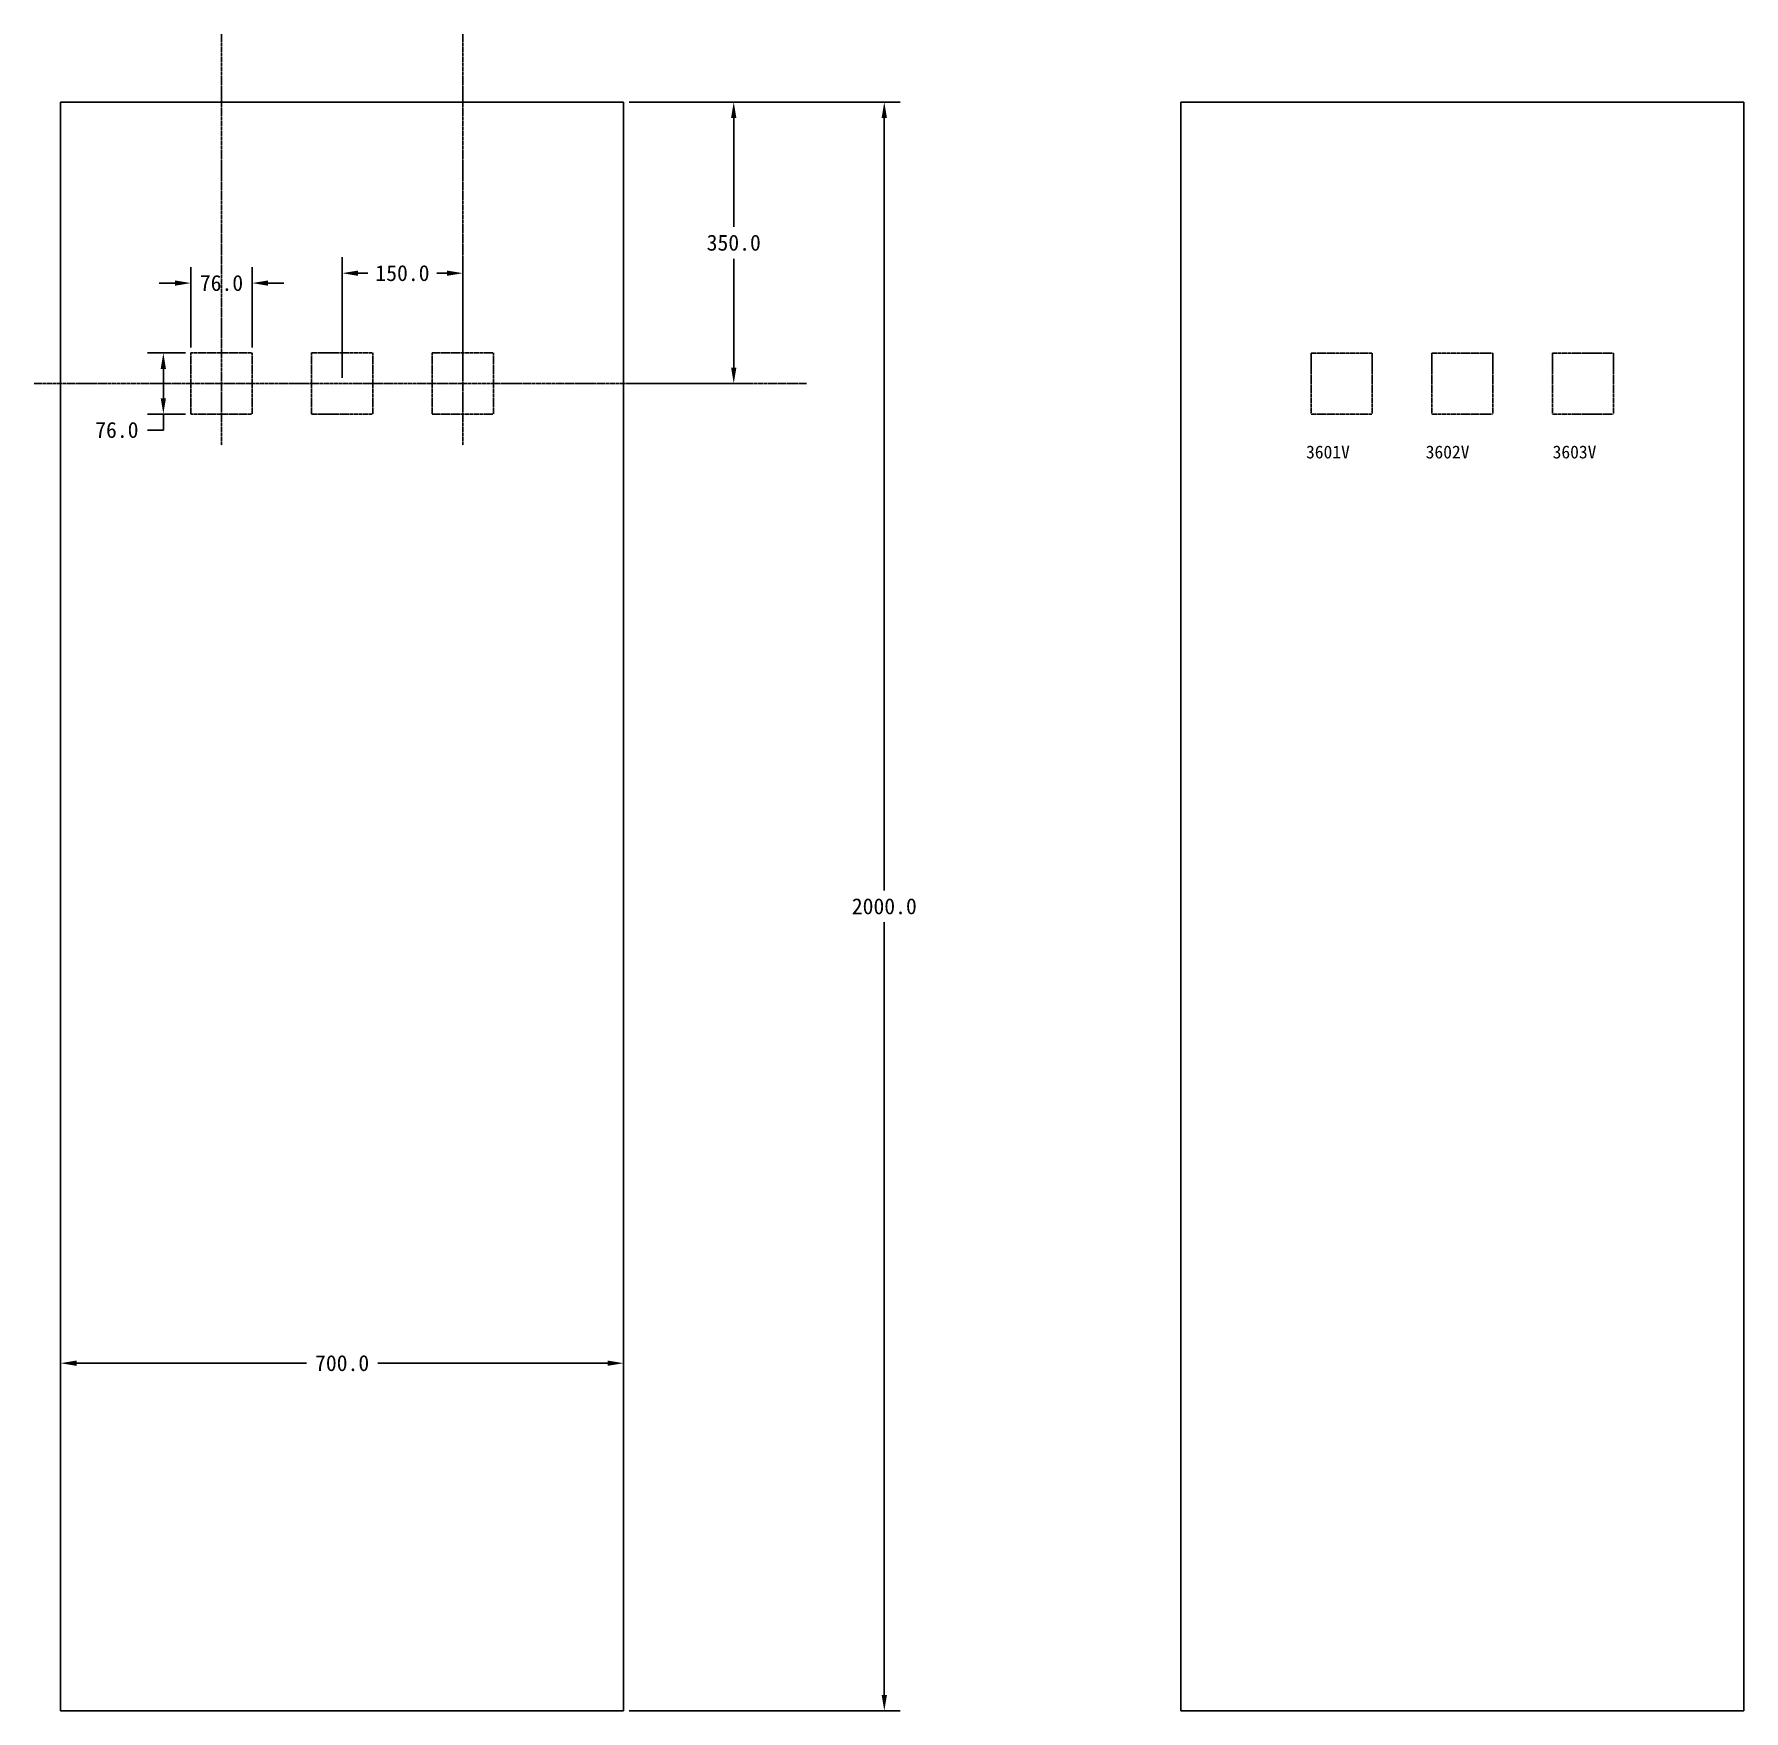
# Model space of a CAD drawing. Extents: x -607 to 3240, y -2331 to 216.
# Drawn here: x 1114 to 3240, y -1869 to 216 of the extents above; entities that cross this region are included whole.
import ezdxf

# ---------------------------------------------------------------- set-up
doc = ezdxf.new("R2010")
doc.units = 0
doc.header["$MEASUREMENT"] = 0
doc.linetypes.add('CENTERX2', pattern=[4, 2.5, -0.5, 0.5, -0.5])
doc.layers.get('0').update_dxf_attribs({"linetype": 'CONTINUOUS'})
doc.layers.get('DEFPOINTS').update_dxf_attribs({"linetype": 'CONTINUOUS'})
doc.dimstyles.get("Standard").update_dxf_attribs({"dimtxt": 0.18, "dimasz": 0.18, "dimexe": 0.18, "dimexo": 0.0625, "dimgap": 0.09, "dimtad": 0, "dimtih": 1, "dimtoh": 1, "dimdec": 4, "dimzin": 0, "dimdsep": 46, "dimtxsty": 'Standard', "dimcen": 0.09, "dimadec": 0, "dimazin": 0, "dimtfac": 1, "dimtdec": 4, "dimtofl": 0, "dimtmove": 0, "dimatfit": 3, "dimfxl": 1, "dimtolj": 1, "dimtzin": 0, "dimarcsym": 0})

msp = doc.modelspace()

# ---------------------------------------------------------------- texts
at = {"char_height": 16, "width": 7109.368, "attachment_point": 1}
for s, insert in [('3601V', (2695.79, -295.89)), ('3602V', (2844.53, -295.89)), ('3603V', (3002.37, -295.89))]:
    msp.add_mtext(s, dxfattribs=dict(at, insert=insert))

# ---------------------------------------------------------------- blocks, each defined once
blk = doc.blocks.new('*D0')
at = {"color": 0, "lineweight": -2, "transparency": 16777216}
for p, q in [((1854.2, 131.2), (2191.2, 131.2)), ((2171.4, 111.4), (2171.4, -849)), ((2171.4, -1849), (2171.4, -888.6)), ((1854.2, -1868.8), (2191.2, -1868.8))]:
    blk.add_line(p, q, dxfattribs=at)
at = {"color": 0, "transparency": 16777216}
for points in [[(2168.1, 111.4), (2174.7, 111.4), (2171.4, 131.2)], [(2168.1, -1849), (2174.7, -1849), (2171.4, -1868.8)]]:
    blk.add_solid(points, dxfattribs=at)
at = {"layer": 'DEFPOINTS', "color": 0, "transparency": 16777216}
for p in [(1847.3, 131.2), (1847.3, -1868.8), (2171.4, -1868.8)]:
    blk.add_point(p, dxfattribs=at)
at = {"color": 0, "transparency": 16777216, "insert": (2171.4, -868.8), "char_height": 19.8, "attachment_point": 5}
blk.add_mtext('\\A1;2000.0', dxfattribs=at)
blk = doc.blocks.new('*D1')
at = {"color": 0, "lineweight": -2, "transparency": 16777216}
for p, q in [((1854.2, 131.2), (2004, 131.2)), ((1984.2, 111.4), (1984.2, -24)), ((1984.2, -199), (1984.2, -63.6)), ((1854.2, -218.8), (2004, -218.8))]:
    blk.add_line(p, q, dxfattribs=at)
at = {"color": 0, "transparency": 16777216}
for points in [[(1980.9, 111.4), (1987.5, 111.4), (1984.2, 131.2)], [(1980.9, -199), (1987.5, -199), (1984.2, -218.8)]]:
    blk.add_solid(points, dxfattribs=at)
at = {"layer": 'DEFPOINTS', "color": 0, "transparency": 16777216}
for p in [(1847.3, 131.2), (1847.3, -218.8), (1984.2, -218.8)]:
    blk.add_point(p, dxfattribs=at)
at = {"color": 0, "transparency": 16777216, "insert": (1984.2, -43.8), "char_height": 19.8, "attachment_point": 5}
blk.add_mtext('\\A1;350.0', dxfattribs=at)
blk = doc.blocks.new('*D2')
at = {"color": 0, "lineweight": -2, "transparency": 16777216}
for p, q in [((1147.3, 124.3), (1147.3, -1456.5)), ((1847.3, 124.3), (1847.3, -1456.5)), ((1167.1, -1436.7), (1452.8, -1436.7)), ((1827.5, -1436.7), (1541.9, -1436.7))]:
    blk.add_line(p, q, dxfattribs=at)
at = {"color": 0, "transparency": 16777216}
for points in [[(1167.1, -1433.4), (1167.1, -1440), (1147.3, -1436.7)], [(1827.5, -1433.4), (1827.5, -1440), (1847.3, -1436.7)]]:
    blk.add_solid(points, dxfattribs=at)
at = {"layer": 'DEFPOINTS', "color": 0, "transparency": 16777216}
for p in [(1147.3, 131.2), (1847.3, 131.2), (1847.3, -1436.7)]:
    blk.add_point(p, dxfattribs=at)
at = {"color": 0, "transparency": 16777216, "insert": (1497.3, -1436.7), "char_height": 19.8, "attachment_point": 5}
blk.add_mtext('\\A1;700.0', dxfattribs=at)
blk = doc.blocks.new('*D3')
at = {"color": 0, "lineweight": -2, "transparency": 16777216}
for p, q in [((1497.3, -211.9), (1497.3, -61.8)), ((1647.3, -211.9), (1647.3, -61.8)), ((1517.1, -81.6), (1529.4, -81.6)), ((1627.5, -81.6), (1615.2, -81.6))]:
    blk.add_line(p, q, dxfattribs=at)
at = {"color": 0, "transparency": 16777216}
for points in [[(1517.1, -78.3), (1517.1, -84.9), (1497.3, -81.6)], [(1627.5, -78.3), (1627.5, -84.9), (1647.3, -81.6)]]:
    blk.add_solid(points, dxfattribs=at)
at = {"layer": 'DEFPOINTS', "color": 0, "transparency": 16777216}
for p in [(1647.3, -81.6), (1497.3, -218.8), (1647.3, -218.8)]:
    blk.add_point(p, dxfattribs=at)
at = {"color": 0, "transparency": 16777216, "insert": (1572.3, -81.6), "char_height": 19.8, "attachment_point": 5}
blk.add_mtext('\\A1;150.0', dxfattribs=at)
blk = doc.blocks.new('*D4')
at = {"color": 0, "lineweight": -2, "transparency": 16777216}
for p, q in [((1309.3, -173.9), (1309.3, -74.1)), ((1385.3, -173.9), (1385.3, -74.1)), ((1289.5, -93.9), (1269.7, -93.9)), ((1405.1, -93.9), (1424.9, -93.9))]:
    blk.add_line(p, q, dxfattribs=at)
at = {"color": 0, "transparency": 16777216}
for points in [[(1289.5, -90.6), (1289.5, -97.2), (1309.3, -93.9)], [(1405.1, -90.6), (1405.1, -97.2), (1385.3, -93.9)]]:
    blk.add_solid(points, dxfattribs=at)
at = {"layer": 'DEFPOINTS', "color": 0, "transparency": 16777216}
for p in [(1385.3, -93.9), (1309.3, -180.8), (1385.3, -180.8)]:
    blk.add_point(p, dxfattribs=at)
at = {"color": 0, "transparency": 16777216, "insert": (1347.3, -93.9), "char_height": 19.8, "attachment_point": 5}
blk.add_mtext('\\A1;76.0', dxfattribs=at)
blk = doc.blocks.new('*D5')
at = {"color": 0, "lineweight": -2, "transparency": 16777216}
for p, q in [((1302.4, -180.8), (1255.2, -180.8)), ((1275, -200.6), (1275, -237)), ((1302.4, -256.8), (1255.2, -256.8)), ((1275, -256.8), (1275, -276.6)), ((1275, -276.6), (1255.2, -276.6))]:
    blk.add_line(p, q, dxfattribs=at)
at = {"color": 0, "transparency": 16777216}
for points in [[(1271.7, -200.6), (1278.3, -200.6), (1275, -180.8)], [(1271.7, -237), (1278.3, -237), (1275, -256.8)]]:
    blk.add_solid(points, dxfattribs=at)
at = {"layer": 'DEFPOINTS', "color": 0, "transparency": 16777216}
for p in [(1309.3, -180.8), (1275, -256.8), (1309.3, -256.8)]:
    blk.add_point(p, dxfattribs=at)
at = {"color": 0, "transparency": 16777216, "insert": (1217.2, -276.6), "char_height": 19.8, "attachment_point": 5}
blk.add_mtext('\\A1;76.0', dxfattribs=at)

# ---------------------------------------------------------------- dimensions: what is measured, and where the dimension line sits
for base, p1, p2, picture, middle in [((1847.31, -1436.74), (1147.31, 131.16), (1847.31, 131.16), '*D2', (1497.31, -1436.74)), ((1647.31, -81.61), (1497.31, -218.81), (1647.31, -218.81), '*D3', (1572.31, -81.61)), ((1385.31, -93.93), (1309.31, -180.81), (1385.31, -180.81), '*D4', (1347.31, -93.93))]:
    dim = msp.add_linear_dim(base=base, p1=p1, p2=p2, dimstyle='Standard', override={"dimscale": 110, "dimdec": 1})
    dim.commit()
    dim.dimension.update_dxf_attribs({"geometry": picture, "text_midpoint": middle})
for base, p1, p2, picture, middle in [((2171.45, -1868.84), (1847.31, 131.16), (1847.31, -1868.84), '*D0', (2171.45, -868.84)), ((1984.25, -218.81), (1847.31, 131.16), (1847.31, -218.81), '*D1', (1984.25, -43.83)), ((1274.99, -256.81), (1309.31, -180.81), (1309.31, -256.81), '*D5', (1217.24, -276.61))]:
    dim = msp.add_linear_dim(base=base, p1=p1, p2=p2, angle=90, dimstyle='Standard', override={"dimscale": 110, "dimdec": 1})
    dim.commit()
    dim.dimension.update_dxf_attribs({"geometry": picture, "text_midpoint": middle})

# ---------------------------------------------------------------- linework, layer by layer
at = {"linetype": 'CENTERX2'}
for p, q in [((1347.31, 215.51), (1347.31, -295.5)), ((1647.31, 215.51), (1647.31, -295.5)), ((1309.31, -180.81), (1385.31, -180.81)), ((1309.31, -180.81), (1309.31, -256.81)), ((1385.31, -180.81), (1385.31, -256.81)), ((1459.31, -180.81), (1535.31, -180.81)), ((1459.31, -180.81), (1459.31, -256.81)), ((1535.31, -180.81), (1535.31, -256.81)), ((1609.31, -180.81), (1685.31, -180.81)), ((1609.31, -180.81), (1609.31, -256.81)), ((1685.31, -180.81), (1685.31, -256.81)), ((2702.06, -180.84), (2702.06, -256.84)), ((2702.06, -180.84), (2778.06, -180.84)), ((2778.06, -180.84), (2778.06, -256.84)), ((2852.06, -180.84), (2852.06, -256.84)), ((2852.06, -180.84), (2928.06, -180.84)), ((2928.06, -180.84), (2928.06, -256.84)), ((3002.06, -180.84), (3002.06, -256.84)), ((3002.06, -180.84), (3078.06, -180.84)), ((3078.06, -180.84), (3078.06, -256.84)), ((1114.43, -218.81), (2074.65, -218.81)), ((1309.31, -256.81), (1385.31, -256.81)), ((1459.31, -256.81), (1535.31, -256.81)), ((1609.31, -256.81), (1685.31, -256.81)), ((2702.06, -256.84), (2778.06, -256.84)), ((2852.06, -256.84), (2928.06, -256.84)), ((3002.06, -256.84), (3078.06, -256.84))]:
    msp.add_line(p, q, dxfattribs=at)
for p, q in [((1147.31, 131.16), (1847.31, 131.16)), ((1147.31, -1868.84), (1147.31, 131.16)), ((1847.31, 131.16), (1847.31, -1868.84)), ((2540.06, -1868.84), (2540.06, 131.16)), ((2540.06, 131.16), (3240.06, 131.16)), ((3240.06, 131.16), (3240.06, -1868.84)), ((1847.31, -1868.84), (1147.31, -1868.84)), ((3240.06, -1868.84), (2540.06, -1868.84))]:
    msp.add_line(p, q)

msp.set_redraw_order([(e.dxf.handle, doc.entitydb.next_handle()) for e in msp.query("TEXT MTEXT ATTDEF DIMENSION ARC_DIMENSION")])  # texts and dimensions are drawn at this point

doc.saveas('drawing.dxf')
